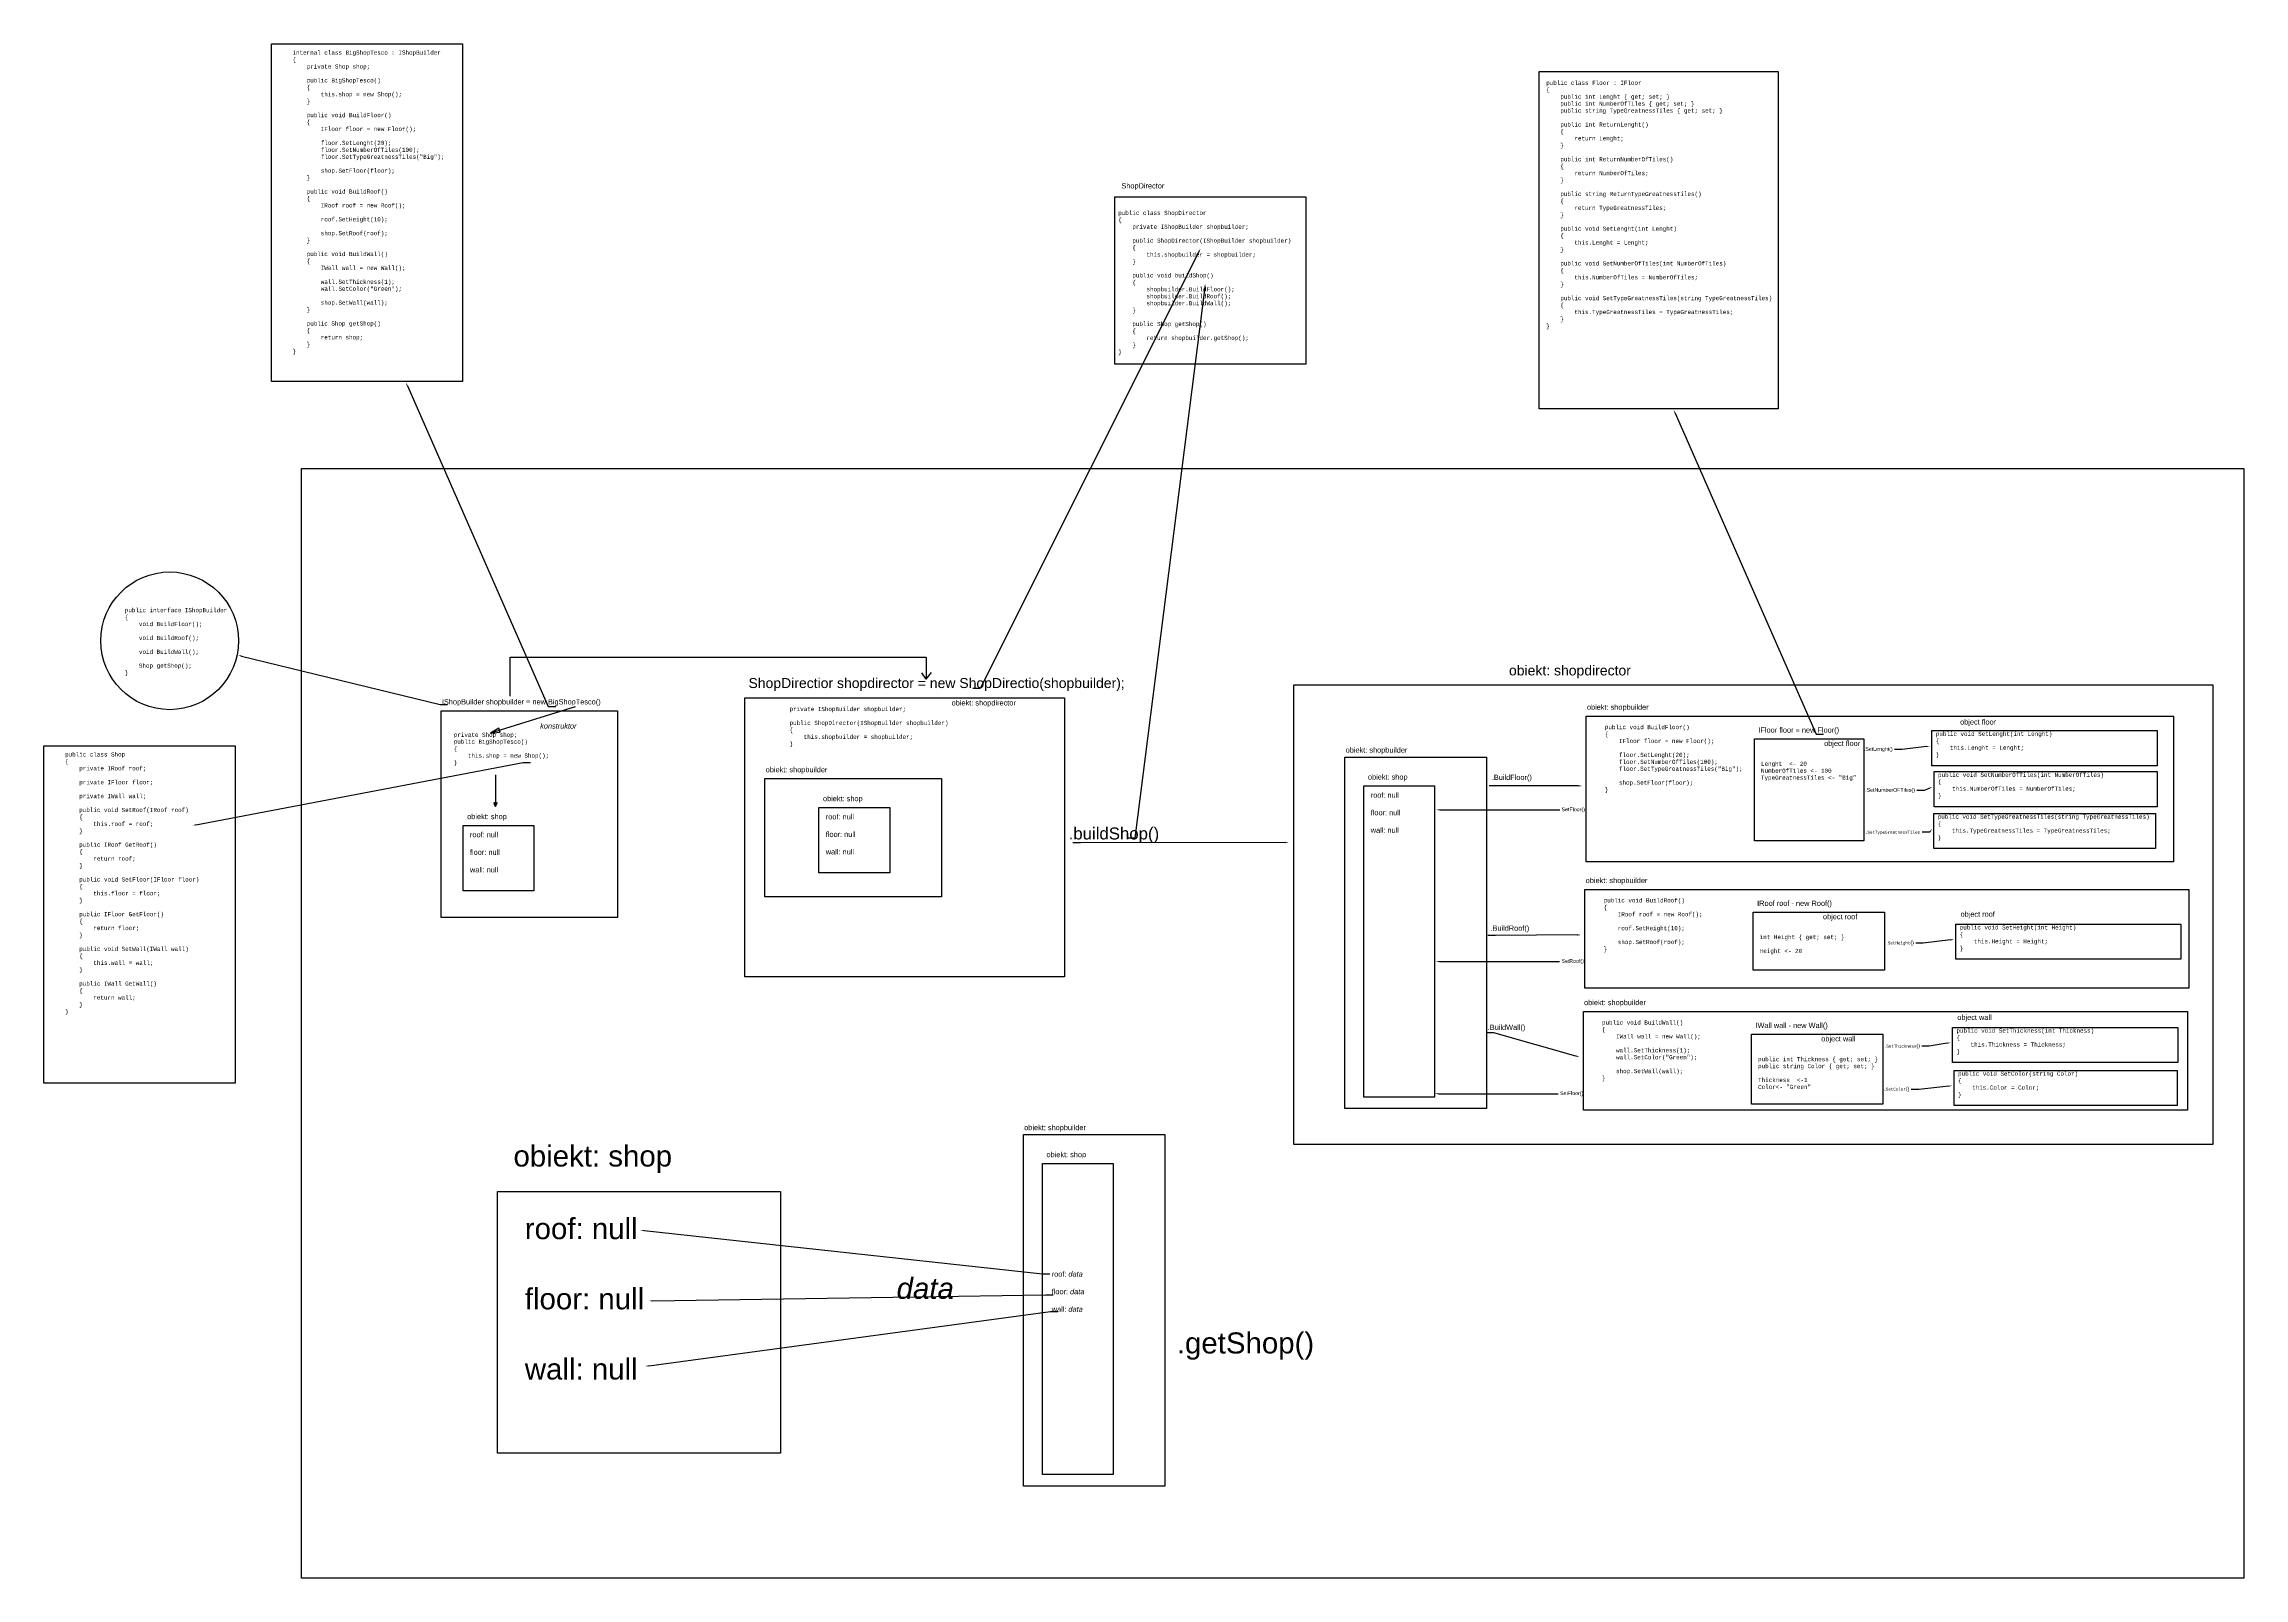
# Model space of a CAD drawing. Header units: millimetres. Extents: x 1963 to 4314, y 3202 to 4842.
import ezdxf
from ezdxf import colors
from ezdxf.entities.mleader import LeaderData, LeaderLine
from ezdxf.math import Vec2, Vec3

# ---------------------------------------------------------------- set-up
doc = ezdxf.new("R2010")
doc.units = ezdxf.units.MM
doc.styles.get("Standard").update_dxf_attribs({"font": 'arial.ttf'})

msp = doc.modelspace()

# ---------------------------------------------------------------- linework, layer by layer
for p, q in [((2905.5, 4163), (2901, 4169.8)), ((2905.5, 4163), (2911.2, 4170.3)), ((2530.4, 4133.7), (2439.9, 4105.5)), ((2439.9, 4105.5), (2450.4, 4106.5)), ((2449.1, 4110.7), (2440, 4105.5)), ((2450.4, 4106.5), (2449.1, 4110.7))]:
    msp.add_line(p, q)
for points in [[(2205.9, 4842), (2410.2, 4842), (2410.2, 4481.4), (2205.9, 4481.4)], [(3560.6, 4812.5), (3815.8, 4812.5), (3815.8, 4452), (3560.6, 4452)], [(3107.1, 4678.5), (3311.3, 4678.5), (3311.3, 4499.8), (3107.1, 4499.8)], [(2238.1, 4388.1), (4313.7, 4388.1), (4313.7, 3202.4), (2238.1, 3202.4)], [(2711.8, 4143.1), (3053.3, 4143.1), (3053.3, 3845), (2711.8, 3845)], [(3298.6, 4157), (4280.4, 4157), (4280.4, 3665.9), (3298.6, 3665.9)], [(2387.2, 4129.3), (2575.9, 4129.3), (2575.9, 3908.4), (2387.2, 3908.4)], [(3610.8, 4123.6), (4238.5, 4123.6), (4238.5, 3967.9), (3610.8, 3967.9)], [(1962.9, 4091.8), (2167.2, 4091.8), (2167.2, 3731.3), (1962.9, 3731.3)], [(3790.5, 4099.3), (3907.4, 4099.3), (3907.4, 3990.2), (3790.5, 3990.2)], [(3980.3, 4108.1), (4220.8, 4108.1), (4220.8, 4070.6), (3980.3, 4070.6)], [(3353, 4079.9), (3504.3, 4079.9), (3504.3, 3704.2), (3353, 3704.2)], [(2733.3, 4056.9), (2921.9, 4056.9), (2921.9, 3930.3), (2733.3, 3930.3)], [(3373.3, 4049.1), (3448.9, 4049.1), (3448.9, 3716.4), (3373.3, 3716.4)], [(3982.7, 4064.3), (4220.8, 4064.3), (4220.8, 4026.8), (3982.7, 4026.8)], [(2791, 4026), (2866.6, 4026), (2866.6, 3956.2), (2791, 3956.2)], [(2410.8, 4006.8), (2486.4, 4006.8), (2486.4, 3936.9), (2410.8, 3936.9)], [(3982.4, 4019.5), (4219.2, 4019.5), (4219.2, 3982), (3982.4, 3982)], [(3609.5, 3938.4), (4254.9, 3938.4), (4254.9, 3832.8), (3609.5, 3832.8)], [(3789.2, 3914.1), (3929.6, 3914.1), (3929.6, 3852), (3789.2, 3852)], [(4005.8, 3901.2), (4246.4, 3901.2), (4246.4, 3863.7), (4005.8, 3863.7)], [(3607.8, 3807.9), (4253.2, 3807.9), (4253.2, 3702.3), (3607.8, 3702.3)], [(4002.4, 3790.9), (4242.9, 3790.9), (4242.9, 3753.4), (4002.4, 3753.4)], [(3787.5, 3783.6), (3927.8, 3783.6), (3927.8, 3709), (3787.5, 3709)], [(4004.1, 3744.9), (4242.2, 3744.9), (4242.2, 3707.4), (4004.1, 3707.4)], [(3009.5, 3676.3), (3160.7, 3676.3), (3160.7, 3300.6), (3009.5, 3300.6)], [(3029.8, 3645.5), (3105.4, 3645.5), (3105.4, 3312.9), (3029.8, 3312.9)], [(2447.6, 3615.5), (2750, 3615.5), (2750, 3336), (2447.6, 3336)]]:
    msp.add_lwpolyline(points, close=True)
for points in [[(2461.1, 4144.9), (2461.1, 4186.6), (2905.5, 4186.6), (2905.5, 4163)], [(2445.2, 4060.9), (2445.2, 4027.1), (2447.1, 4031.1), (2443.7, 4031.1), (2445.1, 4027.1)]]:
    msp.add_lwpolyline(points)
msp.add_ellipse((2097.3, 4204.1), major_axis=(-73.6, 0), ratio=1)

# ---------------------------------------------------------------- texts
at = {"attachment_point": 1}
for s, width, heights, insert, char_height in [('{\\fConsolas|b0|i0|c238|p49;\\H0.79167x;\\C0;    internal class BigShopTesco : IShopBuilder\\P    \\{\\P        private Shop shop;\\P\\P        public BigShopTesco()\\P        \\{\\P            this.shop = new Shop();\\P        \\}\\P\\P        public void BuildFloor()\\P        \\{\\P            IFloor floor = new Floor();\\P\\P            floor.SetLenght(20);\\P            floor.SetNumberOfTiles(100);\\P            floor.SetTypeGreatnessTiles("Big");\\P\\P            shop.SetFloor(floor);\\P        \\}\\P\\P        public void BuildRoof()\\P        \\{\\P            IRoof roof = new Roof();\\P\\P            roof.SetHeight(10);\\P\\P            shop.SetRoof(roof);\\P        \\}\\P\\P        public void BuildWall()\\P        \\{\\P            IWall wall = new Wall();\\P\\P            wall.SetThickness(1);\\P            wall.SetColor("Green");\\P\\P            shop.SetWall(wall);\\P        \\}\\P\\P        public Shop getShop()\\P        \\{\\P            return shop;\\P        \\}\\P    \\}}', 186.464, [361], (2213.4, 4835), 5.625), ('{\\fConsolas|b0|i0|c238|p49;\\H0.79167x;    public class Floor : IFloor\\P    \\{\\P        public int Lenght \\{ get; set; \\}\\P        public int NumberOfTiles \\{ get; set; \\}\\P        public string TypeGreatnessTiles \\{ get; set; \\}\\P\\P        public int ReturnLenght()\\P        \\{\\P            return Lenght;\\P        \\}\\P\\P        public int ReturnNumberOfTiles()\\P        \\{\\P            return NumberOfTiles;\\P        \\}\\P\\P        public string ReturnTypeGreatnessTiles()\\P        \\{\\P            return TypeGreatnessTiles;\\P        \\}\\P\\P        public void SetLenght(int Lenght)\\P        \\{\\P            this.Lenght = Lenght;\\P        \\}\\P\\P        public void SetNumberOfTiles(int NumberOfTiles)\\P        \\{\\P            this.NumberOfTiles = NumberOfTiles;\\P        \\}\\P\\P        public void SetTypeGreatnessTiles(string TypeGreatnessTiles)\\P        \\{\\P            this.TypeGreatnessTiles = TypeGreatnessTiles;\\P        \\}\\P    \\}}', 266.693, [361], (3553, 4802.7), 5.625), ('ShopDirector', 226.19, [0], (3114.2, 4693.2), 5.625), ('{\\fConsolas|b0|i0|c238|p49;\\H0.79167x;    public class ShopDirector\\P    \\{\\P        private IShopBuilder shopbuilder;\\P\\P        public ShopDirector(IShopBuilder shopbuilder)\\P        \\{\\P            this.shopbuilder = shopbuilder;\\P        \\}\\P\\P        public void buildShop()\\P        \\{\\P            shopbuilder.BuildFloor();\\P            shopbuilder.BuildRoof();\\P            shopbuilder.BuildWall();\\P        \\}\\P\\P        public Shop getShop()\\P        \\{\\P            return shopbuilder.getShop();\\P        \\}\\P    \\}}', 226.19, [0], (3095.7, 4663.7), 5.625), ('{\\fConsolas|b0|i0|c238|p49;\\H0.79167x;    public interface IShopBuilder\\P    \\{\\P        void BuildFloor();\\P\\P        void BuildRoof();\\P\\P        void BuildWall();\\P\\P        Shop getShop();\\P    \\}}', 226.19, [0], (2034.2, 4239.1), 5.625), ('ShopDirectior shopdirector = new ShopDirectio(shopbuilder);', 424.379, [0], (2715.7, 4164.3), 10.688), ('obiekt: shopdirector', 226.19, [0], (3528.3, 4177.8), 10.688), ('IShopBuilder shopbuilder = new BigShopTesco()', 226.19, [0], (2388.1, 4141.7), 5.625), ('obiekt: shopdirector', 226.19, [0], (2932.8, 4140.6), 5.625), ('{\\fArial|b0|i1|c238|p34;konstruktor}', 100.059, [0], (2493.1, 4115.9), 5.625), ('{\\fConsolas|b0|i0|c238|p49;\\H0.79167x;        private IShopBuilder shopbuilder;\\P\\P        public ShopDirector(IShopBuilder shopbuilder)\\P        \\{\\P            this.shopbuilder = shopbuilder;\\P        \\}}', 226.19, [0], (2729.4, 4133.4), 5.625), ('obiekt: shopbuilder', 226.19, [0], (3611.6, 4136), 5.625), ('{\\fConsolas|b0|i0|c238|p49;\\H0.79167x;        public void BuildFloor()\\P        \\{\\P            IFloor floor = new Floor();\\P\\P            floor.SetLenght(20);\\P            floor.SetNumberOfTiles(100);\\P            floor.SetTypeGreatnessTiles("Big");\\P\\P            shop.SetFloor(floor);\\P        \\}}', 226.19, [0], (3600.6, 4114.1), 5.625), ('object floor', 226.19, [0], (4010.4, 4120.2), 5.625), ('{\\fConsolas|b0|i0|c238|p49;\\H0.79167x;        private Shop shop;\\P\\C0;        public BigShopTesco()\\P        \\{\\P            this.shop = new Shop();\\P        \\}}', 226.19, [0], (2370.6, 4105.9), 5.625), ('obiekt: shopbuilder', 226.19, [0], (3353.8, 4090.2), 5.625), ('IFloor floor = new Floor()', 226.19, [0], (3794.8, 4111.6), 5.625), ('object floor', 226.19, [0], (3865.1, 4097.3), 5.625), ('{\\fConsolas|b0|i0|c238|p49;\\H0.79167x;        public void SetLenght(int Lenght)\\P        \\{\\P            this.Lenght = Lenght;\\P        \\}}', 160.546, [0], (3954.2, 4106.9), 5.625), ('{\\fConsolas|b0|i0|c238|p49;\\H0.79167x;    public class Shop\\P    \\{\\P        private IRoof roof;\\P\\P        private IFloor floor;\\P\\P        private IWall wall;\\P\\P        public void SetRoof(IRoof roof)\\P        \\{\\P            this.roof = roof;\\P        \\}\\P\\P        public IRoof GetRoof()\\P        \\{\\P            return roof;\\P        \\}\\P\\P        public void SetFloor(IFloor floor)\\P        \\{\\P            this.floor = floor;\\P        \\}\\P\\P        public IFloor GetFloor()\\P        \\{\\P            return floor;\\P        \\}\\P\\P        public void SetWall(IWall wall)\\P        \\{\\P            this.wall = wall;\\P        \\}\\P\\P        public IWall GetWall()\\P        \\{\\P            return wall;\\P        \\}\\P    \\}}', 186.464, [361], (1970.4, 4084.9), 5.625), ('obiekt: shopbuilder', 226.19, [0], (2734.1, 4069.2), 5.625), ('{\\fConsolas|b0|i0|c238|p49;\\H0.79167x;Lenght  <- 20\\PNumberOfTiles <- 100\\PTypeGreatnessTiles <- "Big"}', 106.703, [0], (3797.6, 4074.9), 5.625), ('obiekt: shop', 226.19, [0], (3377.6, 4061.4), 5.625), ('.BuildFloor()', 89.183, [0], (3510, 4061), 5.625), ('{\\fConsolas|b0|i0|c238|p49;\\H0.79167x;        public void SetNumberOfTiles(int NumberOfTiles)\\P        \\{\\P            this.NumberOfTiles = NumberOfTiles;\\P        \\}}', 231.953, [0], (3956.6, 4063.1), 5.625), ('obiekt: shop', 226.19, [0], (2795.3, 4038.3), 5.625), ('roof: null\\P\\Pfloor: null\\P\\Pwall: null', 226.19, [0], (3380.6, 4042), 5.625), ('obiekt: shop', 226.19, [0], (2415.1, 4019.1), 5.625), ('roof: null\\P\\Pfloor: null\\P\\Pwall: null', 226.19, [0], (2418.1, 3999.7), 5.625), ('roof: null\\P\\Pfloor: null\\P\\Pwall: null', 226.19, [0], (2798.3, 4018.9), 5.625), ('.buildShop()', 226.19, [0], (3057.8, 4004.6), 12.84), ('{\\fConsolas|b0|i0|c238|p49;\\H0.79167x;        public void SetTypeGreatnessTiles(string TypeGreatnessTiles)\\P        \\{\\P            this.TypeGreatnessTiles = TypeGreatnessTiles;\\P        \\}}', 260.63, [0], (3956.3, 4018.3), 5.625), ('obiekt: shopbuilder', 226.19, [0], (3610.3, 3950.8), 5.625), ('{\\fConsolas|b0|i0|c238|p49;\\H0.79167x;        public void BuildRoof()\\P        \\{\\P            IRoof roof = new Roof();\\P\\P            roof.SetHeight(10);\\P\\P            shop.SetRoof(roof);\\P        \\}}', 226.19, [0], (3599.3, 3928.9), 5.625), ('IRoof roof - new Roof()', 226.19, [0], (3793.5, 3926.4), 5.625), ('object roof', 226.19, [0], (3863.8, 3912.1), 5.625), ('object roof', 226.19, [0], (4010.8, 3914.8), 5.625), ('.BuildRoof()', 89.183, [0], (3508.5, 3899.8), 5.625), ('{\\fConsolas|b0|i0|c238|p49;\\H0.79167x;int Height \\{ get; set; \\}\\P\\PHeight <- 20}', 131.502, [0], (3796.3, 3889.7), 5.625), ('{\\fConsolas|b0|i0|c238|p49;\\H0.79167x;        public void SetHeight(int Height)\\P        \\{\\P            this.Height = Height;\\P        \\}}', 247.076, [0], (3979.8, 3900), 5.625), ('obiekt: shopbuilder', 226.19, [0], (3608.6, 3820.3), 5.625), ('.BuildWall()', 89.183, [0], (3505.6, 3793.9), 5.625), ('{\\fConsolas|b0|i0|c238|p49;\\H0.79167x;        public void BuildWall()\\P        \\{\\P            IWall wall = new Wall();\\P\\P            wall.SetThickness(1);\\P            wall.SetColor("Green");\\P\\P            shop.SetWall(wall);\\P        \\}}', 226.19, [0], (3597.5, 3798.4), 5.625), ('IWall wall - new Wall()', 226.19, [0], (3791.7, 3795.9), 5.625), ('{\\fConsolas|b0|i0|c238|p49;\\H0.79167x;        public void SetThickness(int Thickness)\\P        \\{\\P            this.Thickness = Thickness;\\P        \\}}', 247.076, [0], (3976.3, 3789.7), 5.625), ('object wall', 226.19, [0], (4007.4, 3804.5), 5.625), ('object wall', 226.19, [0], (3862, 3781.6), 5.625), ('{\\fConsolas|b0|i0|c238|p49;\\H0.79167x;public int Thickness \\{ get; set; \\}\\Ppublic string Color \\{ get; set; \\}\\P\\PThickness  <-1\\PColor<- "Green"}', 131.502, [0], (3794.5, 3759.2), 5.625), ('{\\fConsolas|b0|i0|c238|p49;\\H0.79167x;        public void SetColor(string Color)\\P        \\{\\P            this.Color = Color;\\P        \\}}', 231.953, [0], (3978, 3743.7), 5.625), ('obiekt: shopbuilder', 226.19, [0], (3010.3, 3686.7), 5.625), ('obiekt: shop', 226.19, [0], (2464.6, 3664.7), 22.5), ('obiekt: shop', 226.19, [0], (3034.1, 3657.8), 5.625), ('roof: null\\P\\Pfloor: null\\P\\Pwall: null', 226.19, [0], (2476.7, 3587.1), 22.5), ('roof: {\\fArial|b0|i1|c238|p34;data}\\P\\Pfloor: {\\fArial|b0|i1|c238|p34;data}\\P\\Pwall: {\\fArial|b0|i1|c238|p34;data}', 226.19, [0], (3039.7, 3530.1), 5.625), ('{\\fArial|b0|i1|c238|p34;data}', 226.19, [0], (2874, 3523.3), 22.5), ('.getShop()', 226.19, [0], (3173.4, 3464.9), 22.5)]:
    msp.add_mtext_dynamic_manual_height_columns(s, width=width, gutter_width=12.5, heights=heights, dxfattribs=dict(at, insert=insert, char_height=char_height))

# ---------------------------------------------------------------- leaders
ml = msp.add_multileader_mtext('Standard')
ml.set_content('', color=256)
ml.set_leader_properties()
ml.build(insert=Vec2(0, 0))
ctx = ml.context
ctx.base_point, ctx.plane_origin = Vec3(2951.4, 4153), Vec3(2682.2, 4498.8)
ctx.text_align_type = 2
notes = []
notes.append((ctx, [(1, (1, 1, 0), (2963.4, 4153), (-1, 0), 8, [(0, [(3198.7, 4623.4)], 0, [])])]))
ctx.mtext.insert, ctx.mtext.alignment, ctx.mtext.flow_direction = Vec3(2953.4, 4155), 3, 5
ml = msp.add_multileader_mtext('Standard')
ml.set_content('', color=256)
ml.set_leader_properties()
ml.build(insert=Vec2(0, 0))
ctx = ml.context
ctx.base_point, ctx.plane_origin = Vec3(3116.5, 3993.3), Vec3(2721.4, 4577.8)
ctx.text_align_type = 2
notes.append((ctx, [(1, (1, 1, 0), (3128.5, 3993.3), (-1, 0), 8, [(0, [(3203.9, 4586.2)], 0, [])])]))
ctx.mtext.insert, ctx.mtext.alignment, ctx.mtext.flow_direction = Vec3(3118.5, 3995.3), 3, 5
ml = msp.add_multileader_mtext('Standard')
ml.set_content('', color=256)
ml.set_leader_properties()
ml.build(insert=Vec2(0, 0))
ctx = ml.context
ctx.base_point, ctx.plane_origin = Vec3(2509.7, 4133.8), Vec3(2349.6, 4480.3)
notes.append((ctx, [(0, (1, 1, 0), (2501.7, 4133.8), (1, 0), 8, [(0, [(2349.6, 4480.3)], 0, [])])]))
ctx.mtext.insert, ctx.mtext.flow_direction = Vec3(2511.7, 4135.8), 5
ml = msp.add_multileader_mtext('Standard')
ml.set_content('', color=256)
ml.set_leader_properties()
ml.build(insert=Vec2(0, 0))
ctx = ml.context
ctx.base_point, ctx.plane_origin = Vec3(3864.5, 4104.3), Vec3(3704.3, 4450.9)
notes.append((ctx, [(0, (1, 1, 0), (3856.5, 4104.3), (1, 0), 8, [(0, [(3704.3, 4450.9)], 0, [])])]))
ctx.mtext.insert, ctx.mtext.flow_direction = Vec3(3866.5, 4106.3), 5
ml = msp.add_multileader_mtext('Standard')
ml.set_content('', color=256)
ml.set_leader_properties()
ml.build(insert=Vec2(0, 0))
ctx = ml.context
ctx.base_point, ctx.plane_origin = Vec3(2394.2, 4136), Vec3(2170.1, 4188.7)
notes.append((ctx, [(0, (1, 1, 0), (2386.2, 4136), (1, 0), 8, [(0, [(2170.1, 4188.7)], 0, [])])]))
ctx.mtext.insert, ctx.mtext.flow_direction = Vec3(2396.2, 4138), 5
ml = msp.add_multileader_mtext('Standard')
ml.set_content('.SetLenght()', color=256)
ml.set_leader_properties()
ml.build(insert=Vec2(0, 0))
ctx = ml.context
ctx.base_point, ctx.plane_origin = Vec3(3906.2, 4087.9), Vec3(4001.8, 4091.7)
ctx.text_align_type = 2
notes.append((ctx, [(0, (1, 1, 0), (3948.3, 4087.9), (-1, 0), 8, [(0, [(3978.4, 4091.7)], 0, [])])]))
ctx.mtext.insert, ctx.mtext.alignment, ctx.mtext.flow_direction = Vec3(3938.3, 4090.5), 3, 5
ml = msp.add_multileader_mtext('Standard')
ml.set_content('', color=256)
ml.set_leader_properties()
ml.build(insert=Vec2(0, 0))
ctx = ml.context
ctx.base_point, ctx.plane_origin = Vec3(2482.8, 4074), Vec3(2142.2, 4031.1)
notes.append((ctx, [(0, (1, 1, 0), (2474.8, 4074), (1, 0), 8, [(0, [(2121.4, 4006.7)], 0, [])])]))
ctx.mtext.insert, ctx.mtext.flow_direction = Vec3(2484.8, 4076), 5
ml = msp.add_multileader_mtext('Standard')
ml.set_content('', color=256)
ml.set_leader_properties()
ml.build(insert=Vec2(0, 0))
ctx = ml.context
ctx.base_point, ctx.plane_origin = Vec3(3503.1, 4049), Vec3(3606.7, 4049)
ctx.text_align_type = 2
notes.append((ctx, [(0, (1, 1, 0), (3515.1, 4049), (-1, 0), 8, [(0, [(3606.7, 4049)], 0, [])])]))
ctx.mtext.insert, ctx.mtext.alignment, ctx.mtext.flow_direction = Vec3(3505.1, 4051), 3, 5
ml = msp.add_multileader_mtext('Standard')
ml.set_content('.SetNumberOFTiles()', color=256)
ml.set_leader_properties()
ml.build(insert=Vec2(0, 0))
ctx = ml.context
ctx.base_point, ctx.plane_origin = Vec3(3907.7, 4044.1), Vec3(4004.2, 4048)
ctx.text_align_type = 2
notes.append((ctx, [(0, (1, 1, 0), (3972.1, 4044.1), (-1, 0), 8, [(0, [(3980.8, 4048)], 0, [])])]))
ctx.mtext.insert, ctx.mtext.alignment, ctx.mtext.flow_direction = Vec3(3962.1, 4046.7), 3, 5
ml = msp.add_multileader_mtext('Standard')
ml.set_content('SetFloor()', color=256)
ml.set_leader_properties()
ml.build(insert=Vec2(0, 0))
ctx = ml.context
ctx.base_point, ctx.plane_origin = Vec3(3582.6, 4023.4), Vec3(3450.5, 4023.4)
notes.append((ctx, [(0, (1, 1, 0), (3574.6, 4023.4), (1, 0), 8, [(0, [(3450.5, 4023.4)], 0, [])])]))
ctx.mtext.insert, ctx.mtext.flow_direction = Vec3(3584.6, 4026), 5
ml = msp.add_multileader_mtext('Standard')
ml.set_content('.{\\fConsolas|b0|i0|c238|p49;\\H0.79167x;SetTypeGreatnessTiles}', color=256)
ml.set_leader_properties()
ml.build(insert=Vec2(0, 0))
ctx = ml.context
ctx.base_point, ctx.plane_origin = Vec3(3907.8, 3999.4), Vec3(4003.9, 4003.2)
ctx.text_align_type = 2
notes.append((ctx, [(0, (1, 1, 0), (3977.7, 3999.4), (-1, 0), 8, [(0, [(3980.5, 4003.2)], 0, [])])]))
ctx.mtext.insert, ctx.mtext.alignment, ctx.mtext.flow_direction = Vec3(3967.7, 4001.9), 3, 5
ml = msp.add_multileader_mtext('Standard')
ml.set_content('', color=256)
ml.set_leader_properties()
ml.build(insert=Vec2(0, 0))
ctx = ml.context
ctx.base_point, ctx.plane_origin = Vec3(3058.3, 3988.2), Vec3(3225.5, 3796.6)
ctx.text_align_type = 2
notes.append((ctx, [(0, (1, 1, 0), (3070.3, 3988.2), (-1, 0), 8, [(0, [(3293.2, 3988.4)], 0, [])])]))
ctx.mtext.insert, ctx.mtext.alignment, ctx.mtext.flow_direction = Vec3(3060.3, 3990.2), 3, 5
ml = msp.add_multileader_mtext('Standard')
ml.set_content('', color=256)
ml.set_leader_properties()
ml.build(insert=Vec2(0, 0))
ctx = ml.context
ctx.base_point, ctx.plane_origin = Vec3(3501.8, 3889.3), Vec3(3605.4, 3863.8)
ctx.text_align_type = 2
notes.append((ctx, [(0, (1, 1, 0), (3513.8, 3889.3), (-1, 0), 8, [(0, [(3605.4, 3889.7)], 0, [])])]))
ctx.mtext.insert, ctx.mtext.alignment, ctx.mtext.flow_direction = Vec3(3503.8, 3891.3), 3, 5
ml = msp.add_multileader_mtext('Standard')
ml.set_content('.{\\fConsolas|b0|i0|c238|p49;\\H0.79167x;SetHeight}()', color=256)
ml.set_leader_properties()
ml.build(insert=Vec2(0, 0))
ctx = ml.context
ctx.base_point, ctx.plane_origin = Vec3(3929.9, 3881), Vec3(4027.4, 3884.8)
ctx.text_align_type = 2
notes.append((ctx, [(0, (1, 1, 0), (3971, 3881), (-1, 0), 8, [(0, [(4004, 3884.8)], 0, [])])]))
ctx.mtext.insert, ctx.mtext.alignment, ctx.mtext.flow_direction = Vec3(3961, 3883.6), 3, 5
ml = msp.add_multileader_mtext('Standard')
ml.set_content('SetRoof()', color=256)
ml.set_leader_properties()
ml.build(insert=Vec2(0, 0))
ctx = ml.context
ctx.base_point, ctx.plane_origin = Vec3(3582.4, 3861.3), Vec3(3450, 3861.3)
notes.append((ctx, [(0, (1, 1, 0), (3574.4, 3861.3), (1, 0), 8, [(0, [(3450, 3861.3)], 0, [])])]))
ctx.mtext.insert, ctx.mtext.flow_direction = Vec3(3584.4, 3863.9), 5
ml = msp.add_multileader_mtext('Standard')
ml.set_content('', color=256)
ml.set_leader_properties()
ml.build(insert=Vec2(0, 0))
ctx = ml.context
ctx.base_point, ctx.plane_origin = Vec3(3500, 3785.1), Vec3(3603.7, 3733.4)
ctx.text_align_type = 2
notes.append((ctx, [(0, (1, 1, 0), (3512, 3785.1), (-1, 0), 8, [(0, [(3603.7, 3759.2)], 0, [])])]))
ctx.mtext.insert, ctx.mtext.alignment, ctx.mtext.flow_direction = Vec3(3502, 3787.1), 3, 5
ml = msp.add_multileader_mtext('Standard')
ml.set_content('.{\\fConsolas|b0|i0|c238|p49;\\H0.79167x;SetThickness}()', color=256)
ml.set_leader_properties()
ml.build(insert=Vec2(0, 0))
ctx = ml.context
ctx.base_point, ctx.plane_origin = Vec3(3928.1, 3770.7), Vec3(4023.9, 3774.6)
ctx.text_align_type = 2
notes.append((ctx, [(0, (1, 1, 0), (3977.4, 3770.7), (-1, 0), 8, [(0, [(4000.5, 3774.6)], 0, [])])]))
ctx.mtext.insert, ctx.mtext.alignment, ctx.mtext.flow_direction = Vec3(3967.4, 3773.3), 3, 5
ml = msp.add_multileader_mtext('Standard')
ml.set_content('SetFloor()', color=256)
ml.set_leader_properties()
ml.build(insert=Vec2(0, 0))
ctx = ml.context
ctx.base_point, ctx.plane_origin = Vec3(3580.9, 3720), Vec3(3449.2, 3720)
notes.append((ctx, [(0, (1, 1, 0), (3572.9, 3720), (1, 0), 8, [(0, [(3449.2, 3720)], 0, [])])]))
ctx.mtext.insert, ctx.mtext.flow_direction = Vec3(3582.9, 3722.6), 5
ml = msp.add_multileader_mtext('Standard')
ml.set_content('.{\\fConsolas|b0|i0|c238|p49;\\H0.79167x;SetColor}()', color=256)
ml.set_leader_properties()
ml.build(insert=Vec2(0, 0))
ctx = ml.context
ctx.base_point, ctx.plane_origin = Vec3(3927.7, 3724.7), Vec3(4025.6, 3728.6)
ctx.text_align_type = 2
notes.append((ctx, [(0, (1, 1, 0), (3966.1, 3724.7), (-1, 0), 8, [(0, [(4002.2, 3728.6)], 0, [])])]))
ctx.mtext.insert, ctx.mtext.alignment, ctx.mtext.flow_direction = Vec3(3956.1, 3727.3), 3, 5
ml = msp.add_multileader_mtext('Standard')
ml.set_content('', color=256)
ml.set_leader_properties()
ml.build(insert=Vec2(0, 0))
ctx = ml.context
ctx.base_point, ctx.plane_origin = Vec3(3037.8, 3527.7), Vec3(2600.4, 3574.2)
notes.append((ctx, [(0, (1, 1, 0), (3029.8, 3527.7), (1, 0), 8, [(0, [(2600.4, 3574.2)], 0, [])])]))
ctx.mtext.insert, ctx.mtext.flow_direction = Vec3(3039.8, 3529.7), 5
ml = msp.add_multileader_mtext('Standard')
ml.set_content('', color=256)
ml.set_leader_properties()
ml.build(insert=Vec2(0, 0))
ctx = ml.context
ctx.base_point, ctx.plane_origin = Vec3(3041.4, 3505), Vec3(2609.3, 3498.6)
notes.append((ctx, [(0, (1, 1, 0), (3033.4, 3505), (1, 0), 8, [(0, [(2609.3, 3498.6)], 0, [])])]))
ctx.mtext.insert, ctx.mtext.flow_direction = Vec3(3043.4, 3507), 5
ml = msp.add_multileader_mtext('Standard')
ml.set_content('', color=256)
ml.set_leader_properties()
ml.build(insert=Vec2(0, 0))
ctx = ml.context
ctx.base_point, ctx.plane_origin = Vec3(3046.3, 3487.4), Vec3(2605.2, 3428.7)
notes.append((ctx, [(0, (1, 1, 0), (3038.3, 3487.4), (1, 0), 8, [(0, [(2605.2, 3428.7)], 0, [])])]))
ctx.mtext.insert, ctx.mtext.flow_direction = Vec3(3048.3, 3489.4), 5
for ctx, leaders in notes:
    for number, flags, end, landing, length, lines in leaders:
        leader = LeaderData()
        leader.index, (leader.has_last_leader_line, leader.has_dogleg_vector, leader.attachment_direction) = number, flags
        leader.last_leader_point, leader.dogleg_vector, leader.dogleg_length = Vec3(end), Vec3(landing), length
        for number, points, colour, breaks in lines:
            line = LeaderLine()
            line.index, line.vertices, line.color, line.breaks = number, Vec3.list(points), colors.encode_raw_color(colour), breaks
            leader.lines.append(line)
        ctx.leaders.append(leader)

doc.saveas('drawing.dxf')
